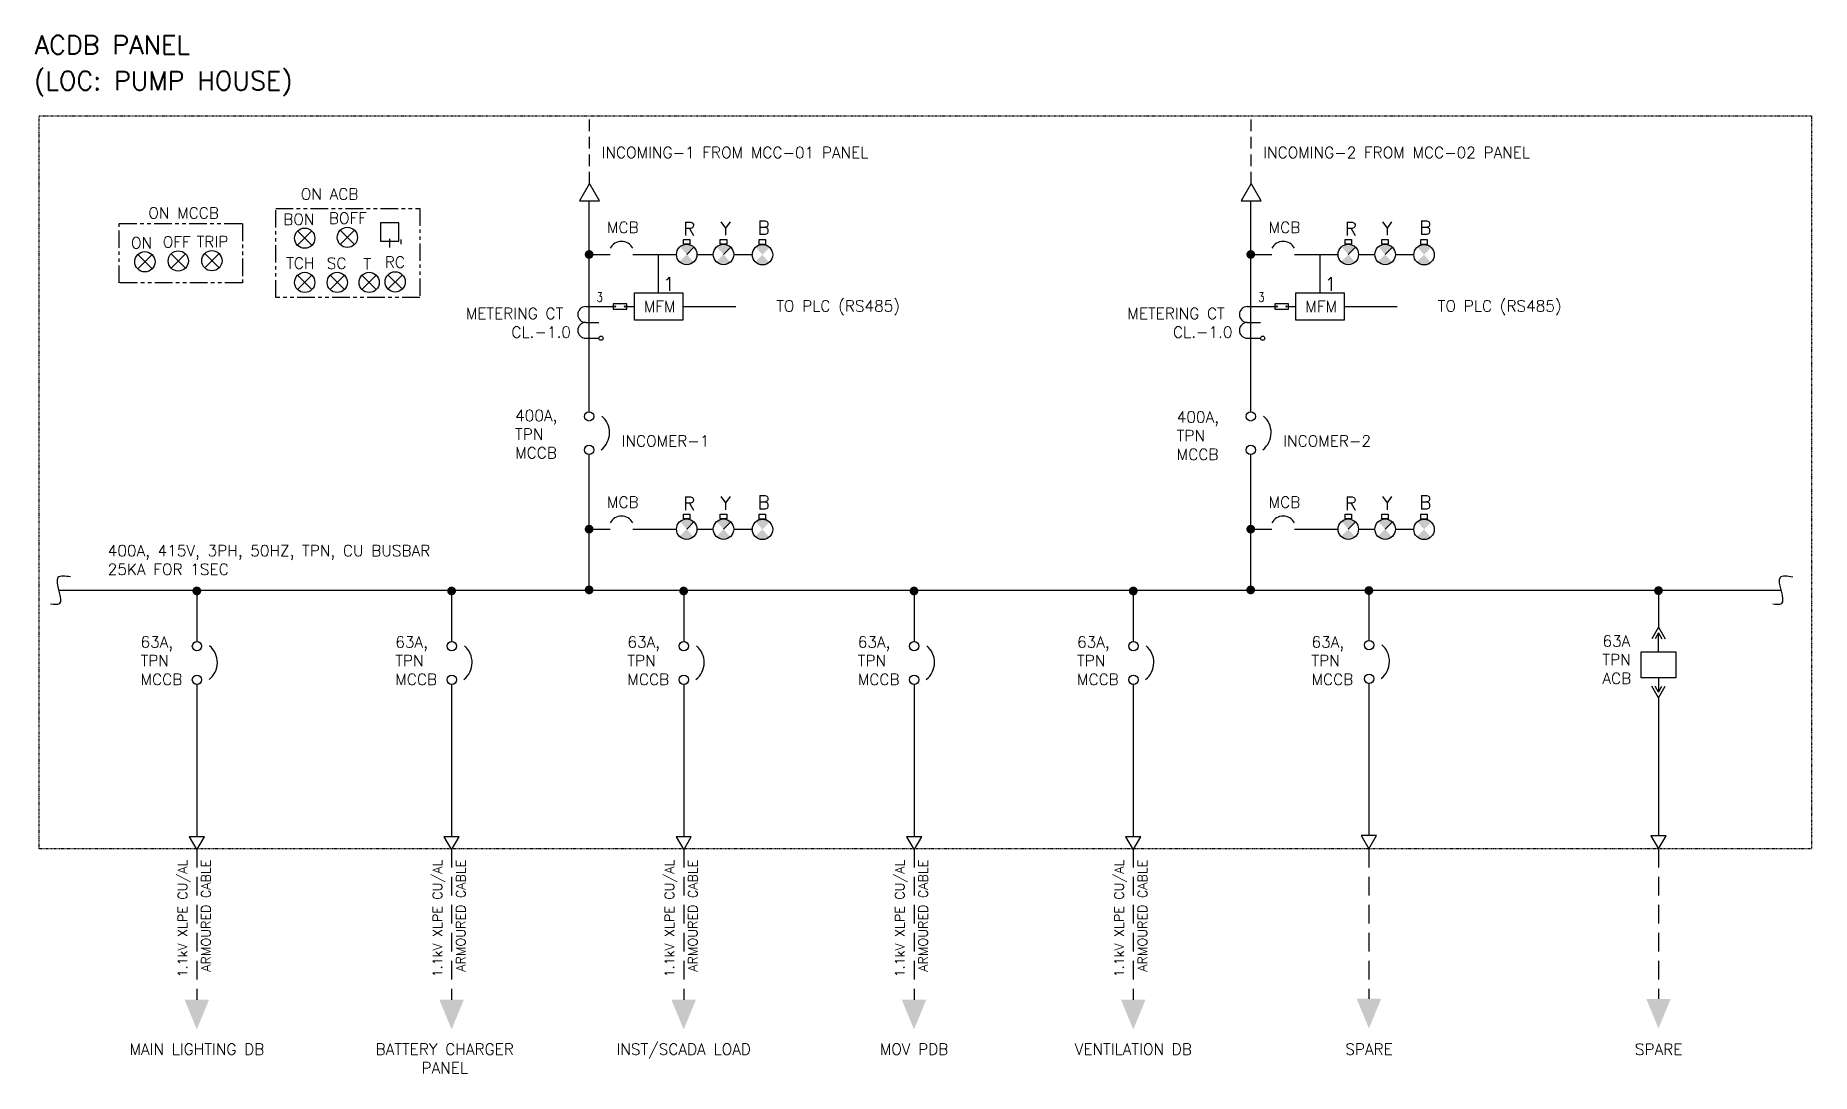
# Model space of a CAD drawing. Header units: metres. Extents: x -3672 to -87, y 1764 to 2695.
# Drawn here: x -3672.1 to -3291.5, y 1770.7 to 1993.2 of the extents above; entities that cross this region are included whole.
import ezdxf
from ezdxf.enums import TextEntityAlignment as Align

# ---------------------------------------------------------------- set-up
doc = ezdxf.new("R2010")
doc.units = ezdxf.units.M
doc.header["$MEASUREMENT"] = 0
for name, pattern in [('DASHED', [0.75, 0.5, -0.25]), ('DIVIDE2', [0.625, 0.25, -0.125, 0, -0.125, 0, -0.125]), ('HIDDEN', [0.375, 0.25, -0.125]), ('PHANTOM2', [1.25, 0.625, -0.125, 0.125, -0.125, 0.125, -0.125])]:
    doc.linetypes.add(name, pattern=pattern)
for name, color, linetype in [('BUSBAR', 4, 'Continuous'), ('ELEC_SYM', 6, 'Continuous'), ('LINE', 4, 'Continuous'), ('LOGO', 6, 'Continuous'), ('LOGO TEXT', 7, 'Continuous'), ('PANEL', 40, 'Continuous'), ('TEXT', 7, 'Continuous')]:
    doc.layers.add(name, color=color, linetype=linetype)
doc.layers.add('CABLE', color=30, linetype='Continuous', lineweight=20)
doc.styles.add('romans', font='Romans.shx')

msp = doc.modelspace()

# ---------------------------------------------------------------- texts
at = {"layer": 'LOGO', "style": 'romans'}
msp.add_text('ACDB PANEL', height=4, dxfattribs=at).set_placement((-3672.24, 1989.19))
at = {"layer": 'TEXT', "lineweight": -3, "style": 'romans'}
for s, height, p in [('(LOC: PUMP HOUSE)', 4, (-3672.39, 1981.5)), ('BON', 2.4, (-3618.98, 1952.6, -0.72)), ('BOFF', 2.4, (-3609.2, 1952.82, -0.72)), ('R', 2.88, (-3533.27, 1950.32)), ('Y', 2.88, (-3525.32, 1950.38)), ('B', 2.88, (-3517.31, 1950.57)), ('R', 2.88, (-3391.48, 1950.32)), ('Y', 2.88, (-3383.53, 1950.38)), ('B', 2.88, (-3375.52, 1950.57)), ('ON', 2.4, (-3651.61, 1947.57, -0.72)), ('OFF', 2.4, (-3644.79, 1947.74, -0.72)), ('TRIP', 2.4, (-3637.53, 1947.79, -0.72)), ('TCH', 2.4, (-3618.35, 1943.18, -0.72)), ('SC', 2.4, (-3609.64, 1943.17, -0.72)), ('T', 2.4, (-3601.78, 1943.01, -0.72)), ('RC', 2.4, (-3597.21, 1943.41, -0.72)), ('1', 2.88, (-3537.57, 1938.49)), ('1', 2.88, (-3395.78, 1938.49)), ('TO PLC (RS485)', 2.4, (-3513.33, 1934.02)), ('TO PLC (RS485)', 2.4, (-3371.54, 1934.02)), ('R', 2.88, (-3533.27, 1891.44)), ('Y', 2.88, (-3525.32, 1891.5)), ('B', 2.88, (-3517.31, 1891.7)), ('R', 2.88, (-3391.48, 1891.44)), ('Y', 2.88, (-3383.53, 1891.5)), ('B', 2.88, (-3375.52, 1891.7))]:
    msp.add_text(s, height=height, dxfattribs=at).set_placement(p)
for s, p in [('ON ACB', (-3609.04, 1959.21)), ('ON MCCB', (-3640.33, 1955.16))]:
    msp.add_text(s, height=2.4, dxfattribs=at).set_placement(p, align=Align.MIDDLE)
for p in [(-3546.2, 1952.06), (-3404.41, 1952.06), (-3546.2, 1893.18), (-3404.41, 1893.18)]:
    msp.add_text('MCB', height=2.4, rotation=360, dxfattribs=at).set_placement(p, align=Align.MIDDLE)
at = {"layer": 'TEXT', "lineweight": -3, "style": 'romans', "width": 0.8}
for p in [(-3551.84, 1936.11), (-3410.05, 1936.11)]:
    msp.add_text('3', height=2, dxfattribs=at).set_placement(p)
at = {"layer": 'TEXT', "lineweight": -3, "style": 'romans'}
for p in [(-3538.31, 1935.09), (-3396.52, 1935.09)]:
    msp.add_text('MFM', height=2.4, dxfattribs=at).set_placement(p, align=Align.MIDDLE_CENTER)
for p in [(-3386.27, 1777.11), (-3324.21, 1777.09)]:
    msp.add_text('SPARE', height=2.4, dxfattribs=at).set_placement(p, align=Align.TOP_CENTER)
at = {"layer": 'TEXT', "lineweight": -3, "char_height": 2.4, "attachment_point": 4, "line_spacing_factor": 1.5, "style": 'romans'}
for s, insert, width in [('INCOMING-1 FROM MCC-01 PANEL ', (-3550.75, 1968.1), 65.8845), ('INCOMING-2 FROM MCC-02 PANEL ', (-3408.96, 1968.1), 65.8845), ('INCOMER-1', (-3546.46, 1906.28), 28.3809), ('INCOMER-2', (-3404.67, 1906.28), 28.3809)]:
    msp.add_mtext(s, dxfattribs=dict(at, insert=insert, width=width))
at = {"layer": 'TEXT', "lineweight": -3, "char_height": 2.4, "style": 'romans'}
for s, insert, width, attachment_point in [('METERING CT  CL.-1.0', (-3557.33, 1931.62), 27.6114, 6), ('METERING CT  CL.-1.0', (-3415.54, 1931.62), 27.6114, 6), ('400A,\\PTPN\\PMCCB ', (-3569.28, 1912.93), 5.4585, 1), ('400A,\\PTPN\\PMCCB ', (-3427.49, 1912.61), 5.4585, 1), ('400A, 415V, 3PH, 50HZ, TPN, CU BUSBAR 25KA FOR 1SEC', (-3656.59, 1880.77), 83.5998, 4), ('63A,\\PTPN\\PMCCB ', (-3649.56, 1864.39), 5.4585, 1), ('63A,\\PTPN\\PMCCB ', (-3594.96, 1864.39), 5.4585, 1), ('63A,\\PTPN\\PMCCB ', (-3545.22, 1864.39), 5.4585, 1), ('63A,\\PTPN\\PMCCB ', (-3495.85, 1864.39), 5.4585, 1), ('63A,\\PTPN\\PMCCB ', (-3448.86, 1864.39), 5.4585, 1), ('63A,\\PTPN\\PMCCB ', (-3398.61, 1864.39), 5.4585, 1), ('63A\\PTPN\\PACB ', (-3336.26, 1864.6), 5.4585, 1), ('INST/SCADA LOAD', (-3533.15, 1777.11), 37.9252, 2), ('MAIN LIGHTING DB', (-3637.49, 1777.11), 37.9252, 2), ('BATTERY CHARGER\\PPANEL', (-3584.36, 1777.11), 37.9252, 2), ('MOV PDB', (-3483.78, 1777.11), 37.9252, 2), ('VENTILATION DB', (-3436.79, 1777.11), 37.9252, 2)]:
    msp.add_mtext(s, dxfattribs=dict(at, insert=insert, width=width, attachment_point=attachment_point))
at = {"layer": 'TEXT', "lineweight": -3, "char_height": 2, "width": 35.8336, "attachment_point": 6, "rotation": 90, "line_spacing_factor": 1.5, "style": 'romans'}
for insert in [(-3638.05, 1816.51), (-3583.45, 1816.51), (-3533.71, 1816.51), (-3484.35, 1816.51), (-3437.36, 1816.51)]:
    msp.add_mtext('1.1kV XLPE CU/AL\\P ARMOURED CABLE', dxfattribs=dict(at, insert=insert))

# ---------------------------------------------------------------- blocks, each defined once
blk = doc.blocks.new('tr')
for p, q in [((0, 0), (-1.71, -2.95)), ((1.71, -2.95), (0, 0)), ((-1.71, -2.95), (1.71, -2.95))]:
    blk.add_line(p, q)
blk = doc.blocks.new('CG')
blk.add_lwpolyline([(0, 375), (-217, 0), (217, 0)], close=True)
blk = doc.blocks.new('Ect')
at = {"color": 0, "linetype": 'ByBlock'}
for p, q in [((0, 3), (2.5, 3)), ((0, 0), (2.5, 0)), ((0, -3), (2.5, -3))]:
    blk.add_line(p, q, dxfattribs=at)
for centre in [(0, 1.5), (0, -1.5)]:
    blk.add_arc(centre, 1.5, 90, 270, dxfattribs=at)

# ---------------------------------------------------------------- hatches: boundary and pattern name
at = {"linetype": 'DASHED', "lineweight": -3, "ltscale": 700}
h = msp.add_hatch(color=30, dxfattribs=at)
h.paths.add_polyline_path([(-3515.64, 1935.08), (-3522.01, 1936.39), (-3522, 1933.74)], flags=17)
edge = h.paths.add_edge_path(flags=17)
edge.add_line((-3515.64, 1935.08), (-3522.01, 1936.39))
edge.add_line((-3522, 1933.74), (-3522.01, 1936.39))
edge.add_line((-3522, 1933.74), (-3515.64, 1935.08))
h = msp.add_hatch(color=30, dxfattribs=at)
h.paths.add_polyline_path([(-3373.85, 1935.08), (-3380.22, 1936.39), (-3380.21, 1933.74)], flags=17)
edge = h.paths.add_edge_path(flags=17)
edge.add_line((-3373.85, 1935.08), (-3380.22, 1936.39))
edge.add_line((-3380.21, 1933.74), (-3380.22, 1936.39))
edge.add_line((-3380.21, 1933.74), (-3373.85, 1935.08))
at = {"layer": 'ELEC_SYM', "lineweight": -3}
h = msp.add_hatch(color=1, dxfattribs=at)
h.paths.add_polyline_path([(-3530.96, 1947.81, 0.395544), (-3533.95, 1947.9), (-3532.51, 1946.26)])
h.paths.add_polyline_path([(-3532.51, 1946.26), (-3534.05, 1944.71, 0.395108), (-3531.06, 1944.61)])
h = msp.add_hatch(color=2, dxfattribs=at)
h.paths.add_polyline_path([(-3523.07, 1947.81, 0.395544), (-3526.07, 1947.9), (-3524.62, 1946.26)])
h.paths.add_polyline_path([(-3524.62, 1946.26), (-3526.17, 1944.71, 0.395108), (-3523.18, 1944.61)])
h = msp.add_hatch(color=5, dxfattribs=at)
h.paths.add_polyline_path([(-3514.72, 1947.75, 0.395544), (-3517.72, 1947.85), (-3516.27, 1946.2)])
h.paths.add_polyline_path([(-3516.27, 1946.2), (-3517.82, 1944.65, 0.395108), (-3514.83, 1944.56)])
h = msp.add_hatch(color=1, dxfattribs=at)
h.paths.add_polyline_path([(-3389.17, 1947.81, 0.395544), (-3392.16, 1947.9), (-3390.72, 1946.26)])
h.paths.add_polyline_path([(-3390.72, 1946.26), (-3392.26, 1944.71, 0.395108), (-3389.27, 1944.61)])
h = msp.add_hatch(color=2, dxfattribs=at)
h.paths.add_polyline_path([(-3381.28, 1947.81, 0.395544), (-3384.28, 1947.9), (-3382.83, 1946.26)])
h.paths.add_polyline_path([(-3382.83, 1946.26), (-3384.38, 1944.71, 0.395108), (-3381.39, 1944.61)])
h = msp.add_hatch(color=5, dxfattribs=at)
h.paths.add_polyline_path([(-3372.93, 1947.75, 0.395544), (-3375.93, 1947.85), (-3374.48, 1946.2)])
h.paths.add_polyline_path([(-3374.48, 1946.2), (-3376.03, 1944.65, 0.395108), (-3373.04, 1944.56)])
h = msp.add_hatch(color=1, dxfattribs=at)
h.paths.add_polyline_path([(-3530.96, 1888.93, 0.395544), (-3533.95, 1889.02), (-3532.51, 1887.38)])
h.paths.add_polyline_path([(-3532.51, 1887.38), (-3534.05, 1885.83, 0.395108), (-3531.06, 1885.73)])
h = msp.add_hatch(color=2, dxfattribs=at)
h.paths.add_polyline_path([(-3523.07, 1888.93, 0.395544), (-3526.07, 1889.02), (-3524.62, 1887.38)])
h.paths.add_polyline_path([(-3524.62, 1887.38), (-3526.17, 1885.83, 0.395108), (-3523.18, 1885.73)])
h = msp.add_hatch(color=5, dxfattribs=at)
h.paths.add_polyline_path([(-3514.72, 1888.87, 0.395544), (-3517.72, 1888.97), (-3516.27, 1887.33)])
h.paths.add_polyline_path([(-3516.27, 1887.33), (-3517.82, 1885.77, 0.395108), (-3514.83, 1885.68)])
h = msp.add_hatch(color=1, dxfattribs=at)
h.paths.add_polyline_path([(-3389.17, 1888.93, 0.395544), (-3392.16, 1889.02), (-3390.72, 1887.38)])
h.paths.add_polyline_path([(-3390.72, 1887.38), (-3392.26, 1885.83, 0.395108), (-3389.27, 1885.73)])
h = msp.add_hatch(color=2, dxfattribs=at)
h.paths.add_polyline_path([(-3381.28, 1888.93, 0.395544), (-3384.28, 1889.02), (-3382.83, 1887.38)])
h.paths.add_polyline_path([(-3382.83, 1887.38), (-3384.38, 1885.83, 0.395108), (-3381.39, 1885.73)])
h = msp.add_hatch(color=5, dxfattribs=at)
h.paths.add_polyline_path([(-3372.93, 1888.87, 0.395544), (-3375.93, 1888.97), (-3374.48, 1887.33)])
h.paths.add_polyline_path([(-3374.48, 1887.33), (-3376.03, 1885.77, 0.395108), (-3373.04, 1885.68)])

# ---------------------------------------------------------------- linework, layer by layer
at = {"color": 4, "linetype": 'HIDDEN', "lineweight": -3, "ltscale": 10}
for p, q in [((-3553.35, 1961.47), (-3553.35, 1975.97)), ((-3411.56, 1961.47), (-3411.56, 1975.97))]:
    msp.add_line(p, q, dxfattribs=at)
at = {"lineweight": -3, "ltscale": 10}
for p, q in [((-3598.11, 1953.05), (-3598.11, 1949.09)), ((-3594.23, 1953.05), (-3598.11, 1953.05)), ((-3594.23, 1949.09), (-3594.23, 1953.05)), ((-3598.11, 1949.09), (-3594.23, 1949.09))]:
    msp.add_line(p, q, dxfattribs=at)
at = {"color": 1, "lineweight": -3}
for p, q in [((-3615.92, 1948.22), (-3612.85, 1951.29)), ((-3615.92, 1951.29), (-3612.85, 1948.22)), ((-3606.78, 1948.38), (-3603.71, 1951.45)), ((-3606.78, 1951.45), (-3603.71, 1948.38)), ((-3650.16, 1943.16), (-3647.09, 1946.23)), ((-3650.16, 1946.23), (-3647.09, 1943.16)), ((-3643, 1943.32), (-3639.93, 1946.39)), ((-3643, 1946.39), (-3639.93, 1943.32)), ((-3635.81, 1943.38), (-3632.74, 1946.45)), ((-3635.81, 1946.45), (-3632.74, 1943.38)), ((-3615.92, 1938.73), (-3612.85, 1941.8)), ((-3615.92, 1941.8), (-3612.85, 1938.73)), ((-3608.94, 1938.73), (-3605.87, 1941.8)), ((-3608.94, 1941.8), (-3605.87, 1938.73)), ((-3602.1, 1938.73), (-3599.03, 1941.8)), ((-3602.1, 1941.8), (-3599.03, 1938.73)), ((-3596.53, 1938.84), (-3593.45, 1941.91)), ((-3596.53, 1941.91), (-3593.45, 1938.84))]:
    msp.add_line(p, q, dxfattribs=at)
at = {"lineweight": -3}
for p, q in [((-3596.17, 1949.64), (-3596.17, 1947.73)), ((-3593.75, 1949.45), (-3593.75, 1948.5))]:
    msp.add_line(p, q, dxfattribs=at)
at = {"color": 6, "lineweight": -3}
for p, q in [((-3324.24, 1866.39), (-3325.69, 1863.88)), ((-3324.24, 1865.14), (-3324.97, 1863.88)), ((-3324.24, 1866.39), (-3322.8, 1863.88)), ((-3324.24, 1861.11), (-3324.24, 1865.14)), ((-3324.24, 1865.14), (-3323.52, 1863.88)), ((-3327.98, 1861.11), (-3320.51, 1861.11)), ((-3327.95, 1855.51), (-3327.95, 1861.11)), ((-3320.51, 1861.11), (-3320.51, 1855.51)), ((-3320.51, 1855.51), (-3327.98, 1855.51)), ((-3324.24, 1851.19), (-3325.69, 1853.7)), ((-3324.24, 1852.44), (-3324.97, 1853.7)), ((-3324.24, 1855.51), (-3324.24, 1852.44)), ((-3324.24, 1852.44), (-3323.52, 1853.7)), ((-3324.24, 1851.19), (-3322.8, 1853.7))]:
    msp.add_line(p, q, dxfattribs=at)
at = {"color": 30, "linetype": 'DASHED', "lineweight": -3, "ltscale": 8}
for p, q in [((-3637.5, 1818.85), (-3637.5, 1786.5)), ((-3582.9, 1818.85), (-3582.9, 1786.5)), ((-3533.16, 1818.85), (-3533.16, 1786.5)), ((-3483.79, 1818.85), (-3483.79, 1786.5)), ((-3436.8, 1818.85), (-3436.8, 1786.5)), ((-3386.3, 1818.85), (-3386.3, 1786.71)), ((-3324.24, 1818.83), (-3324.24, 1786.69))]:
    msp.add_line(p, q, dxfattribs=at)
at = {"linetype": 'PHANTOM2', "lineweight": -3, "ltscale": 6}
for points in [[(-3654.12, 1952.88), (-3627.73, 1952.88), (-3627.73, 1940.16), (-3654.12, 1940.16)], [(-3620.6, 1956.13), (-3589.73, 1956.13), (-3589.73, 1937.03), (-3620.6, 1937.03)]]:
    msp.add_lwpolyline(points, close=True, dxfattribs=at)
at = {"color": 3, "linetype": 'Continuous', "lineweight": -3, "const_width": 0.95}
for points in [[(-3553.88, 1946.26, 1), (-3552.96, 1946.26, 1)], [(-3412.09, 1946.26, 1), (-3411.17, 1946.26, 1)], [(-3553.88, 1887.38, 1), (-3552.96, 1887.38, 1)], [(-3412.09, 1887.38, 1), (-3411.17, 1887.38, 1)], [(-3637.96, 1874.13, 1), (-3637.03, 1874.13, 1)], [(-3583.36, 1874.13, 1), (-3582.44, 1874.13, 1)], [(-3553.89, 1874.36, 1), (-3552.96, 1874.36, 1)], [(-3533.62, 1874.13, 1), (-3532.7, 1874.13, 1)], [(-3484.26, 1874.13, 1), (-3483.33, 1874.13, 1)], [(-3437.27, 1874.13, 1), (-3436.34, 1874.13, 1)], [(-3412.1, 1874.36, 1), (-3411.17, 1874.36, 1)], [(-3386.77, 1874.22, 1), (-3385.84, 1874.22, 1)], [(-3324.71, 1874.2, 1), (-3323.78, 1874.2, 1)]]:
    msp.add_lwpolyline(points, format="xyb", close=True, dxfattribs=at)
at = {"lineweight": -3}
for points in [[(-3548.26, 1934.54), (-3545.33, 1934.54), (-3545.33, 1935.65), (-3548.26, 1935.65)], [(-3406.47, 1934.54), (-3403.54, 1934.54), (-3403.54, 1935.65), (-3406.47, 1935.65)]]:
    msp.add_lwpolyline(points, close=True, dxfattribs=at)
at = {"color": 1, "lineweight": -3}
for centre in [(-3614.38, 1949.75), (-3605.24, 1949.92), (-3648.63, 1944.69), (-3641.47, 1944.86), (-3634.27, 1944.92), (-3614.38, 1940.27), (-3607.4, 1940.27), (-3600.57, 1940.27), (-3594.99, 1940.38)]:
    msp.add_circle(centre, 2.17, dxfattribs=at)
at = {"lineweight": -3}
for centre in [(-3547.84, 1935.11), (-3545.75, 1935.11), (-3406.05, 1935.11), (-3403.96, 1935.11)]:
    msp.add_circle(centre, 0.141, dxfattribs=at)
at = {"lineweight": -3, "ltscale": 10}
for centre in [(-3550.88, 1928.3), (-3409.09, 1928.3)]:
    msp.add_circle(centre, 0.446, dxfattribs=at)
at = {"color": 6, "linetype": 'Continuous', "lineweight": -3, "ltscale": 500}
for centre in [(-3553.72, 1908.06), (-3411.93, 1908.06), (-3637.77, 1858.8), (-3583.17, 1858.8), (-3533.43, 1858.8), (-3484.06, 1858.8), (-3437.07, 1858.8), (-3386.57, 1859.02)]:
    msp.add_arc(centre, 4.67, 308.4829, 49.8781, dxfattribs=at)
at = {"color": 30, "linetype": 'DASHED', "lineweight": -3, "ltscale": 700}
for points in [[(-3640.11, 1786.5), (-3634.88, 1786.5), (-3637.5, 1780.14)], [(-3585.52, 1786.5), (-3580.28, 1786.5), (-3582.9, 1780.14)], [(-3535.78, 1786.5), (-3530.54, 1786.5), (-3533.16, 1780.14)], [(-3486.41, 1786.5), (-3481.18, 1786.5), (-3483.79, 1780.14)], [(-3439.42, 1786.5), (-3434.19, 1786.5), (-3436.8, 1780.14)], [(-3388.92, 1786.71), (-3383.69, 1786.71), (-3386.3, 1780.35)], [(-3326.86, 1786.69), (-3321.63, 1786.69), (-3324.24, 1780.33)]]:
    msp.add_solid(points, dxfattribs=at)
at = {"layer": 'BUSBAR', "color": 5, "lineweight": -3}
msp.add_lwpolyline([(-3298, 1874.2), (-3667.07, 1874.2)], dxfattribs=at)
for points in [[(-3664.54, 1877.13), (-3667.26, 1877.02), (-3667.03, 1871.37), (-3668.83, 1871.3)], [(-3295.47, 1877.12), (-3298.19, 1877.01), (-3297.96, 1871.36), (-3299.76, 1871.29)]]:
    msp.add_spline(points, degree=3, dxfattribs=at)
at = {"layer": 'CABLE', "color": 30, "lineweight": -3}
for p, q in [((-3533.36, 1935.09), (-3522, 1935.09)), ((-3391.58, 1935.09), (-3380.22, 1935.09))]:
    msp.add_line(p, q, dxfattribs=at)
at = {"layer": 'ELEC_SYM', "color": 1, "lineweight": -3}
for p, q in [((-3532.51, 1946.26), (-3530.96, 1947.81)), ((-3390.72, 1946.26), (-3389.17, 1947.81)), ((-3532.51, 1887.38), (-3530.96, 1888.93)), ((-3390.72, 1887.38), (-3389.17, 1888.93))]:
    msp.add_line(p, q, dxfattribs=at)
at = {"layer": 'ELEC_SYM', "color": 6, "lineweight": -3}
for p, q in [((-3530.32, 1946.26), (-3526.81, 1946.26)), ((-3522.43, 1946.26), (-3518.37, 1946.26)), ((-3388.53, 1946.26), (-3385.02, 1946.26)), ((-3380.64, 1946.26), (-3376.59, 1946.26)), ((-3530.32, 1887.38), (-3526.81, 1887.38)), ((-3522.43, 1887.38), (-3518.37, 1887.38)), ((-3388.53, 1887.38), (-3385.02, 1887.38)), ((-3380.64, 1887.38), (-3376.59, 1887.38))]:
    msp.add_line(p, q, dxfattribs=at)
at = {"layer": 'ELEC_SYM', "color": 2, "lineweight": -3}
for p, q in [((-3524.62, 1946.26), (-3523.07, 1947.81)), ((-3382.83, 1946.26), (-3381.28, 1947.81)), ((-3524.62, 1887.38), (-3523.07, 1888.93)), ((-3382.83, 1887.38), (-3381.28, 1888.93))]:
    msp.add_line(p, q, dxfattribs=at)
at = {"layer": 'ELEC_SYM', "color": 1, "lineweight": -3}
for points in [[(-3533.19, 1949.49), (-3531.82, 1949.49), (-3531.82, 1948.45), (-3533.19, 1948.45)], [(-3391.4, 1949.49), (-3390.03, 1949.49), (-3390.03, 1948.45), (-3391.4, 1948.45)], [(-3533.19, 1890.61), (-3531.82, 1890.61), (-3531.82, 1889.57), (-3533.19, 1889.57)], [(-3391.4, 1890.61), (-3390.03, 1890.61), (-3390.03, 1889.57), (-3391.4, 1889.57)]]:
    msp.add_lwpolyline(points, close=True, dxfattribs=at)
at = {"layer": 'ELEC_SYM', "color": 2, "lineweight": -3}
for points in [[(-3525.31, 1949.49), (-3523.94, 1949.49), (-3523.94, 1948.45), (-3525.31, 1948.45)], [(-3383.52, 1949.49), (-3382.15, 1949.49), (-3382.15, 1948.45), (-3383.52, 1948.45)], [(-3525.31, 1890.61), (-3523.94, 1890.61), (-3523.94, 1889.57), (-3525.31, 1889.57)], [(-3383.52, 1890.61), (-3382.15, 1890.61), (-3382.15, 1889.57), (-3383.52, 1889.57)]]:
    msp.add_lwpolyline(points, close=True, dxfattribs=at)
at = {"layer": 'ELEC_SYM', "color": 5, "lineweight": -3}
for points in [[(-3516.96, 1949.44), (-3515.59, 1949.44), (-3515.59, 1948.4), (-3516.96, 1948.4)], [(-3375.17, 1949.44), (-3373.8, 1949.44), (-3373.8, 1948.4), (-3375.17, 1948.4)], [(-3516.96, 1890.56), (-3515.59, 1890.56), (-3515.59, 1889.52), (-3516.96, 1889.52)], [(-3375.17, 1890.56), (-3373.8, 1890.56), (-3373.8, 1889.52), (-3375.17, 1889.52)]]:
    msp.add_lwpolyline(points, close=True, dxfattribs=at)
at = {"layer": 'ELEC_SYM', "color": 6, "lineweight": -3, "flags": 128}
for points in [[(-3543.73, 1938.01), (-3533.36, 1938.01), (-3533.36, 1932.18), (-3543.73, 1932.18)], [(-3401.94, 1938.01), (-3391.58, 1938.01), (-3391.58, 1932.18), (-3401.94, 1932.18)]]:
    msp.add_lwpolyline(points, close=True, dxfattribs=at)
at = {"layer": 'ELEC_SYM', "color": 1, "lineweight": -3}
for centre in [(-3532.51, 1946.26), (-3390.72, 1946.26), (-3532.51, 1887.38), (-3390.72, 1887.38)]:
    msp.add_circle(centre, 2.19, dxfattribs=at)
at = {"layer": 'ELEC_SYM', "color": 2, "lineweight": -3}
for centre in [(-3524.62, 1946.26), (-3382.83, 1946.26), (-3524.62, 1887.38), (-3382.83, 1887.38)]:
    msp.add_circle(centre, 2.19, dxfattribs=at)
at = {"layer": 'ELEC_SYM', "color": 5, "lineweight": -3}
for centre in [(-3516.27, 1946.2), (-3374.48, 1946.2), (-3516.27, 1887.33), (-3374.48, 1887.33)]:
    msp.add_circle(centre, 2.19, dxfattribs=at)
at = {"layer": 'ELEC_SYM', "color": 0, "lineweight": -3}
for centre in [(-3553.42, 1911.56), (-3411.63, 1911.56), (-3553.42, 1904.36), (-3411.63, 1904.36), (-3637.46, 1862.3), (-3582.86, 1862.3), (-3533.13, 1862.3), (-3483.76, 1862.3), (-3436.77, 1862.3), (-3386.27, 1862.52), (-3637.46, 1855.1), (-3582.86, 1855.1), (-3533.13, 1855.1), (-3483.76, 1855.1), (-3436.77, 1855.1), (-3386.27, 1855.32)]:
    msp.add_circle(centre, 1, dxfattribs=at)
at = {"layer": 'ELEC_SYM', "color": 230, "lineweight": -3}
for centre in [(-3546.48, 1946.29), (-3404.69, 1946.29), (-3546.48, 1887.41), (-3404.69, 1887.41)]:
    msp.add_ellipse(centre, major_axis=(-1.95, -1.95), ratio=1, start_param=2.846152, end_param=5.00783, dxfattribs=at)
at = {"layer": 'LINE', "color": 4, "lineweight": -3}
for p, q in [((-3553.42, 1912.56), (-3553.42, 1957.78)), ((-3411.63, 1912.56), (-3411.63, 1957.78)), ((-3553.42, 1946.26), (-3548.9, 1946.26)), ((-3544.07, 1946.26), (-3535, 1946.26)), ((-3535.09, 1946.26), (-3534.7, 1946.26)), ((-3530.32, 1946.26), (-3526.81, 1946.26)), ((-3522.43, 1946.26), (-3518.46, 1946.26)), ((-3411.63, 1946.26), (-3407.12, 1946.26)), ((-3402.28, 1946.26), (-3393.21, 1946.26)), ((-3393.3, 1946.26), (-3392.91, 1946.26)), ((-3388.53, 1946.26), (-3385.02, 1946.26)), ((-3380.64, 1946.26), (-3376.67, 1946.26)), ((-3551.68, 1935.09), (-3548.26, 1935.09)), ((-3545.33, 1935.09), (-3543.73, 1935.09)), ((-3409.89, 1935.09), (-3406.47, 1935.09)), ((-3403.54, 1935.09), (-3401.94, 1935.09)), ((-3553.42, 1874.2), (-3553.42, 1903.36)), ((-3411.63, 1874.2), (-3411.63, 1903.36)), ((-3553.42, 1887.38), (-3548.9, 1887.38)), ((-3544.07, 1887.38), (-3535, 1887.38)), ((-3535.09, 1887.38), (-3534.7, 1887.38)), ((-3530.32, 1887.38), (-3526.81, 1887.38)), ((-3522.43, 1887.38), (-3518.46, 1887.38)), ((-3411.63, 1887.38), (-3407.12, 1887.38)), ((-3402.28, 1887.38), (-3393.21, 1887.38)), ((-3393.3, 1887.38), (-3392.91, 1887.38)), ((-3388.53, 1887.38), (-3385.02, 1887.38)), ((-3380.64, 1887.38), (-3376.67, 1887.38)), ((-3637.5, 1874), (-3637.5, 1863.3)), ((-3582.9, 1874), (-3582.9, 1863.3)), ((-3533.16, 1874), (-3533.16, 1863.3)), ((-3483.79, 1874), (-3483.79, 1863.3)), ((-3436.8, 1874), (-3436.8, 1863.3)), ((-3386.3, 1874.22), (-3386.3, 1863.52)), ((-3324.24, 1874.17), (-3324.24, 1866.39)), ((-3637.5, 1854.1), (-3637.5, 1821.47)), ((-3582.9, 1854.1), (-3582.9, 1821.47)), ((-3533.16, 1854.1), (-3533.16, 1821.47)), ((-3483.79, 1854.1), (-3483.79, 1821.47)), ((-3436.8, 1854.1), (-3436.8, 1821.47)), ((-3386.3, 1854.32), (-3386.3, 1821.68)), ((-3324.24, 1851.19), (-3324.24, 1821.66))]:
    msp.add_line(p, q, dxfattribs=at)
for points in [[(-3538.55, 1938.01), (-3538.55, 1941.22), (-3538.55, 1941.22), (-3538.55, 1946.26)], [(-3396.76, 1938.01), (-3396.76, 1941.22), (-3396.76, 1941.22), (-3396.76, 1946.26)]]:
    msp.add_lwpolyline(points, dxfattribs=at)
at = {"layer": 'PANEL', "color": 6, "linetype": 'DIVIDE2', "lineweight": -3}
msp.add_lwpolyline([(-3671.32, 1975.97), (-3291.45, 1975.97), (-3291.45, 1818.85), (-3671.32, 1818.85)], close=True, dxfattribs=at)

# ---------------------------------------------------------------- block references
at = {"color": 3, "linetype": 'Continuous', "lineweight": -3, "xscale": 0.9600000000000002, "yscale": 0.9600000000000002, "zscale": 0.9600000000000002, "rotation": 180}
for p in [(-3637.5, 1818.63), (-3582.9, 1818.63), (-3533.16, 1818.63), (-3483.79, 1818.63), (-3436.8, 1818.63), (-3386.3, 1818.85), (-3324.24, 1818.83)]:
    msp.add_blockref('tr', p, dxfattribs=at)
at = {"layer": 'ELEC_SYM', "color": 1, "lineweight": -3, "xscale": 1.131990989291668, "yscale": 1.131990989291668, "zscale": 1.131990989291668}
for p in [(-3554.16, 1931.7), (-3412.37, 1931.7)]:
    msp.add_blockref('Ect', p, dxfattribs=at)
at = {"layer": 'LOGO TEXT', "lineweight": -3, "xscale": 0.00984251968503937, "yscale": 0.00984251968503937, "zscale": 0.00984251968503937}
for p in [(-3553.35, 1957.78), (-3411.56, 1957.78)]:
    msp.add_blockref('CG', p, dxfattribs=at)

msp.set_redraw_order([(e.dxf.handle, doc.entitydb.next_handle()) for e in msp.query("TEXT MTEXT ATTDEF DIMENSION ARC_DIMENSION")])  # texts and dimensions are drawn at this point

doc.saveas('drawing.dxf')
